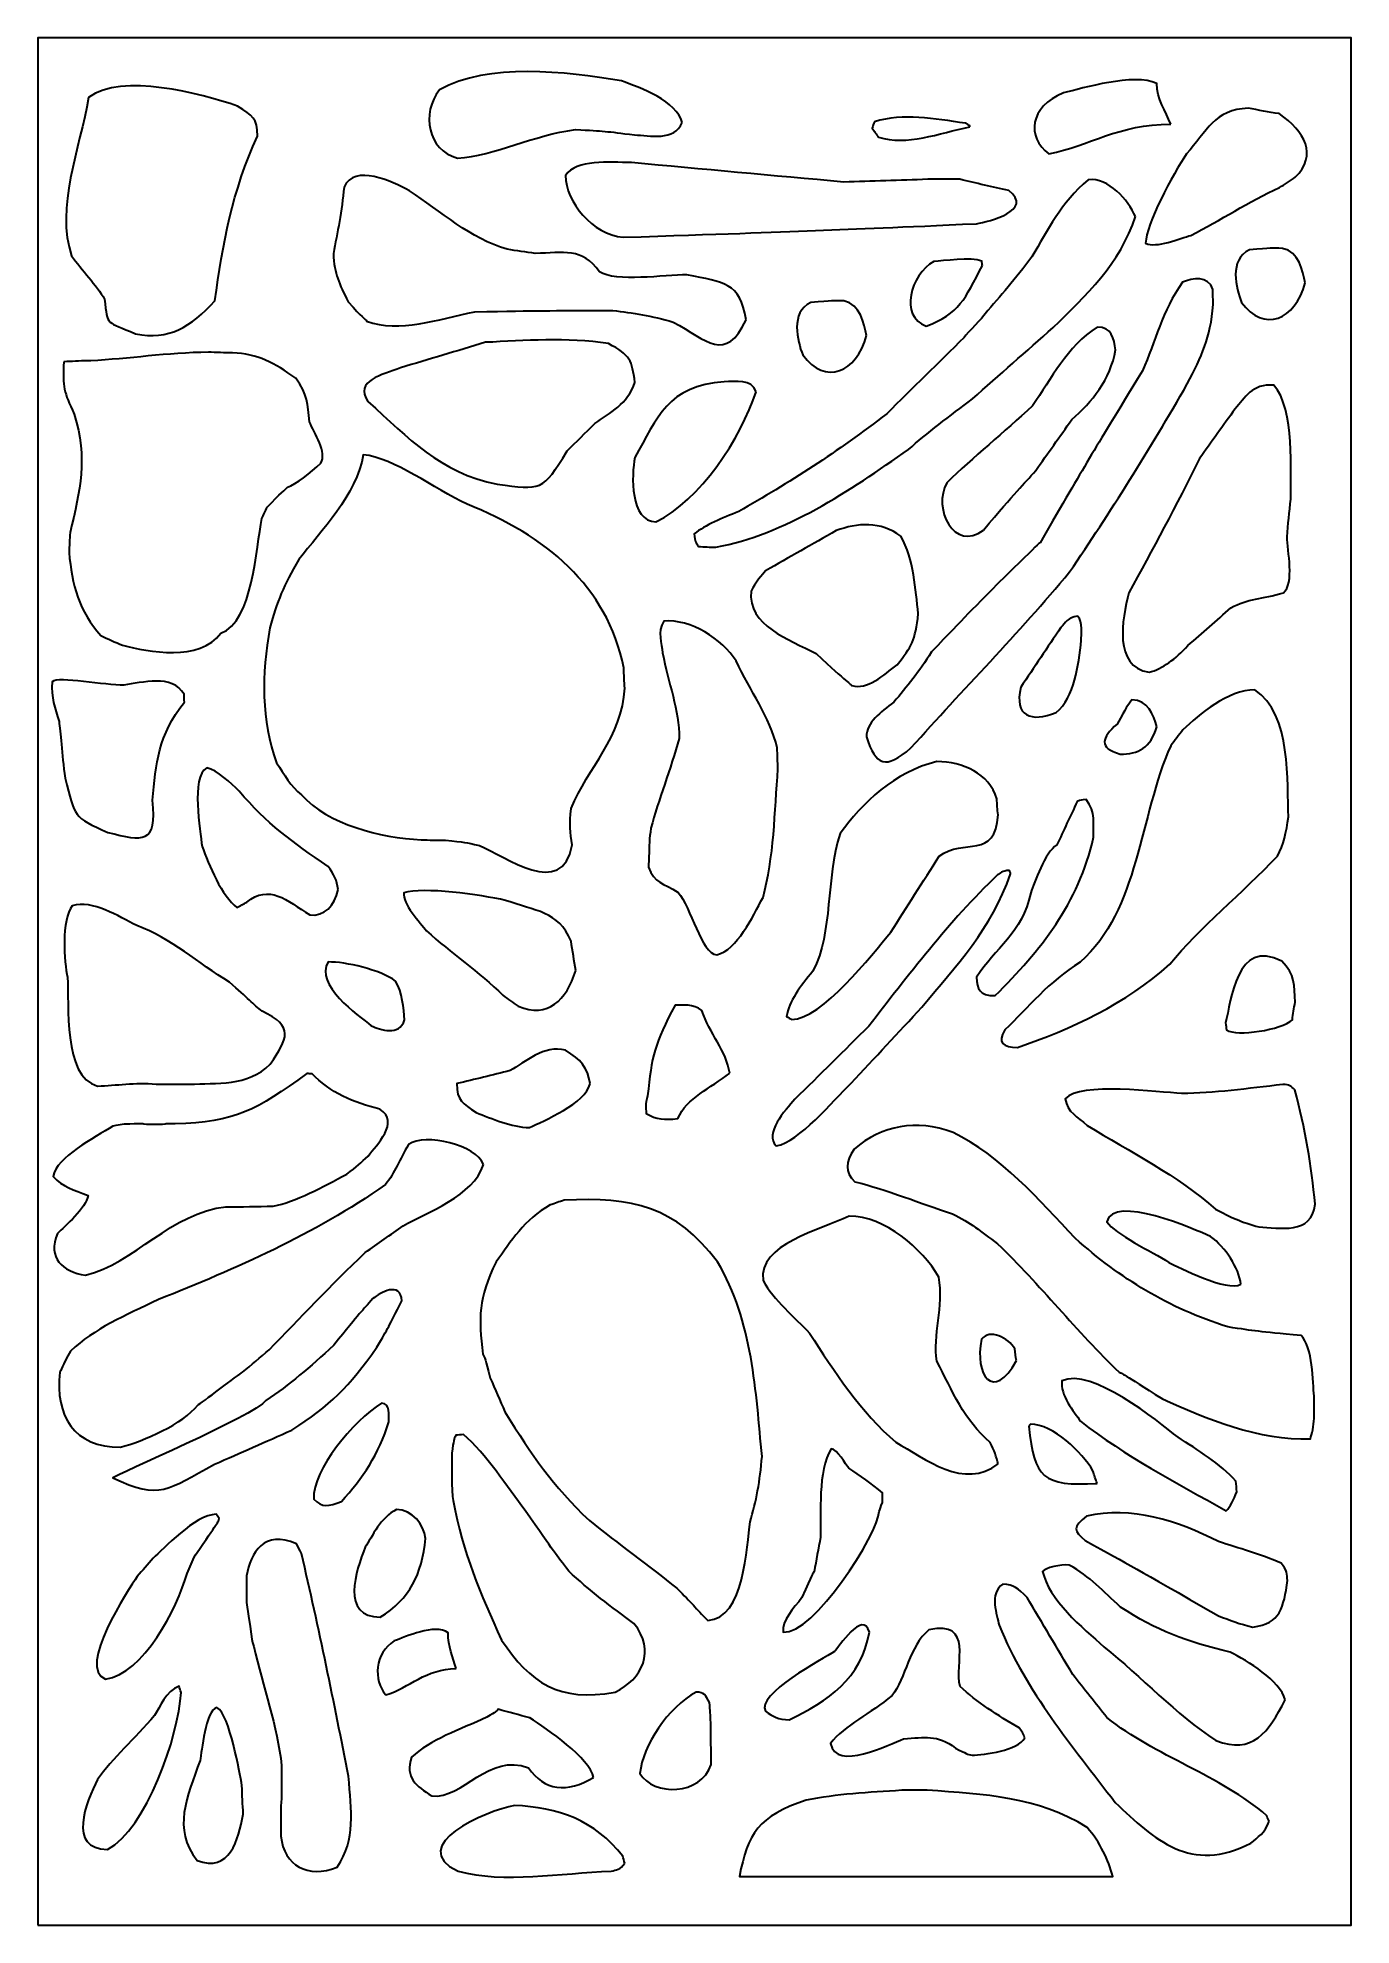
# Model space of a CAD drawing. Header units: centimetres. Extents: x -7.21 to -1.5, y 0.14 to 8.35.
import ezdxf

# ---------------------------------------------------------------- set-up
doc = ezdxf.new("R2010")
doc.units = ezdxf.units.CM
doc.header["$MEASUREMENT"] = 0
doc.layers.add('layer 1', color=7, linetype='Continuous')

msp = doc.modelspace()

# ---------------------------------------------------------------- linework, layer by layer
at = {"layer": 'layer 1', "color": 250, "lineweight": 30}
for points, knots in [([(-7.21343, 0.13815), (-7.21343, 2.87469), (-7.21343, 5.61123), (-7.21343, 8.34777), (-7.21343, 8.34777), (-5.30976, 8.34777), (-3.40464, 8.34777), (-1.49953, 8.34777), (-1.49953, 8.34777), (-1.49953, 5.61123), (-1.49953, 2.87469), (-1.49953, 0.13815), (-1.49953, 0.13815), (-3.40464, 0.13815), (-5.30976, 0.13815), (-7.21343, 0.13815)], [0, 0, 0, 0, 0.2, 0.2, 0.2, 0.2, 0.4, 0.4, 0.4, 0.4, 0.6, 0.6, 0.6, 0.6, 1, 1, 1, 1]), ([(-4.41, 7.97894), (-4.44182, 7.89606), (-4.55466, 7.92368), (-4.61686, 7.92507), (-4.61686, 7.92507), (-4.7456, 7.94164), (-4.7456, 7.94164), (-4.87435, 7.94855), (-4.87435, 7.94855), (-5.05516, 7.92507), (-5.22586, 7.83528), (-5.38787, 7.82422), (-5.38787, 7.82422), (-5.51806, 7.85876), (-5.54555, 8.019), (-5.46598, 8.12122), (-5.46598, 8.12122), (-5.25479, 8.24002), (-4.91919, 8.20134), (-4.67472, 8.1599), (-4.67472, 8.1599), (-4.59082, 8.13089), (-4.43314, 8.07149), (-4.41, 7.97894)], [0, 0, 0, 0, 0.1428571, 0.1428571, 0.1428571, 0.1428571, 0.2857143, 0.2857143, 0.2857143, 0.2857143, 0.4285714, 0.4285714, 0.4285714, 0.4285714, 0.5714286, 0.5714286, 0.5714286, 0.5714286, 0.7142857, 0.7142857, 0.7142857, 0.7142857, 1, 1, 1, 1]), ([(-6.25725, 7.91954), (-6.36719, 7.6847), (-6.40914, 7.4471), (-6.44241, 7.20398), (-6.44241, 7.20398), (-6.54946, 7.08794), (-6.64204, 7.0313), (-6.78814, 7.06031), (-6.78814, 7.06031), (-6.91543, 7.11557), (-6.90965, 7.0907), (-6.92267, 7.21088), (-6.92267, 7.21088), (-6.95738, 7.27167), (-7.02248, 7.33797), (-7.06588, 7.39875), (-7.06588, 7.39875), (-7.13821, 7.60596), (-7.02971, 7.86843), (-6.9921, 8.08807), (-6.9921, 8.08807), (-6.84745, 8.19582), (-6.50751, 8.10603), (-6.34404, 8.05077), (-6.34404, 8.05077), (-6.27606, 8.00519), (-6.26014, 8.00104), (-6.25725, 7.91954)], [0, 0, 0, 0, 0.125, 0.125, 0.125, 0.125, 0.25, 0.25, 0.25, 0.25, 0.375, 0.375, 0.375, 0.375, 0.5, 0.5, 0.5, 0.5, 0.625, 0.625, 0.625, 0.625, 0.75, 0.75, 0.75, 0.75, 1, 1, 1, 1]), ([(-2.28482, 7.97213), (-2.51085, 7.97213), (-2.63893, 7.87842), (-2.81474, 7.8425), (-2.81474, 7.8425), (-2.91269, 7.91591), (-2.90013, 8.0471), (-2.75195, 8.10801), (-2.75195, 8.10801), (-2.66656, 8.12831), (-2.44555, 8.19547), (-2.34509, 8.14862), (-2.34509, 8.14862), (-2.34509, 8.08146), (-2.30742, 8.02836), (-2.28482, 7.97213)], [0, 0, 0, 0, 0.2, 0.2, 0.2, 0.2, 0.4, 0.4, 0.4, 0.4, 0.6, 0.6, 0.6, 0.6, 1, 1, 1, 1]), ([(-3.15807, 7.96067), (-3.29549, 7.93166), (-3.43292, 7.8764), (-3.55587, 7.91508), (-3.55587, 7.91508), (-3.566, 7.92751), (-3.57468, 7.94133), (-3.58336, 7.95514), (-3.58336, 7.95514), (-3.58047, 7.96343), (-3.57757, 7.9731), (-3.57323, 7.98277), (-3.57323, 7.98277), (-3.44738, 8.02007), (-3.31574, 7.99658), (-3.17832, 7.97586), (-3.17832, 7.97586), (-3.15952, 7.96619), (-3.15952, 7.96619), (-3.15807, 7.96067)], [0, 0, 0, 0, 0.1666667, 0.1666667, 0.1666667, 0.1666667, 0.3333333, 0.3333333, 0.3333333, 0.3333333, 0.5, 0.5, 0.5, 0.5, 0.6666667, 0.6666667, 0.6666667, 0.6666667, 1, 1, 1, 1]), ([(-1.81376, 8.01762), (-1.69996, 7.93894), (-1.64592, 7.83912), (-1.74282, 7.74111), (-1.74282, 7.74111), (-1.76544, 7.72522), (-1.78759, 7.71063), (-1.81111, 7.69649), (-1.81111, 7.69649), (-1.9464, 7.63607), (-2.06689, 7.5532), (-2.19766, 7.48836), (-2.19766, 7.48836), (-2.24037, 7.4762), (-2.3503, 7.43077), (-2.39391, 7.45401), (-2.39391, 7.45401), (-2.39235, 7.53831), (-2.27656, 7.75142), (-2.21589, 7.84244), (-2.21589, 7.84244), (-2.12767, 7.94187), (-2.09534, 8.03497), (-1.94749, 8.0415), (-1.94749, 8.0415), (-1.90323, 8.03267), (-1.85849, 8.02515), (-1.81376, 8.01762)], [0, 0, 0, 0, 0.125, 0.125, 0.125, 0.125, 0.25, 0.25, 0.25, 0.25, 0.375, 0.375, 0.375, 0.375, 0.5, 0.5, 0.5, 0.5, 0.625, 0.625, 0.625, 0.625, 0.75, 0.75, 0.75, 0.75, 1, 1, 1, 1]), ([(-4.13226, 7.12109), (-4.2205, 6.93184), (-4.30296, 7.0313), (-4.44906, 7.11142), (-4.44906, 7.11142), (-4.54164, 7.13767), (-4.62554, 7.15149), (-4.71233, 7.16116), (-4.71233, 7.16116), (-5.01466, 7.16116), (-5.01466, 7.16116), (-5.31265, 7.15563), (-5.31265, 7.15563), (-5.47322, 7.12386), (-5.63957, 7.0617), (-5.78278, 7.11557), (-5.78278, 7.11557), (-5.78857, 7.12524), (-5.80159, 7.12938), (-5.86234, 7.19845), (-5.86234, 7.19845), (-5.90285, 7.27995), (-5.9231, 7.31725), (-5.92744, 7.40981), (-5.92744, 7.40981), (-5.91008, 7.49821), (-5.88983, 7.59491), (-5.88115, 7.69852), (-5.88115, 7.69852), (-5.83486, 7.80074), (-5.67429, 7.72338), (-5.59618, 7.68194), (-5.59618, 7.68194), (-5.4602, 7.59353), (-5.33146, 7.47335), (-5.17089, 7.42776), (-5.17089, 7.42776), (-5.13038, 7.42086), (-5.08988, 7.41533), (-5.04938, 7.40981), (-5.04938, 7.40981), (-4.92497, 7.41119), (-4.84541, 7.43743), (-4.77019, 7.32969), (-4.77019, 7.32969), (-4.69931, 7.2841), (-4.48667, 7.31587), (-4.38975, 7.31725), (-4.38975, 7.31725), (-4.22484, 7.28272), (-4.15974, 7.28548), (-4.13226, 7.12109)], [0, 0, 0, 0, 0.0714286, 0.0714286, 0.0714286, 0.0714286, 0.1428571, 0.1428571, 0.1428571, 0.1428571, 0.2142857, 0.2142857, 0.2142857, 0.2142857, 0.2857143, 0.2857143, 0.2857143, 0.2857143, 0.3571429, 0.3571429, 0.3571429, 0.3571429, 0.4285714, 0.4285714, 0.4285714, 0.4285714, 0.5, 0.5, 0.5, 0.5, 0.5714286, 0.5714286, 0.5714286, 0.5714286, 0.6428571, 0.6428571, 0.6428571, 0.6428571, 0.7142857, 0.7142857, 0.7142857, 0.7142857, 0.7857143, 0.7857143, 0.7857143, 0.7857143, 0.8571429, 0.8571429, 0.8571429, 0.8571429, 1, 1, 1, 1]), ([(-3.34137, 7.73221), (-3.29546, 7.73221), (-3.24955, 7.73221), (-3.20173, 7.73221), (-3.20173, 7.73221), (-3.13095, 7.71527), (-3.06017, 7.69833), (-2.98939, 7.68308), (-2.98939, 7.68308), (-2.87653, 7.59668), (-3.07739, 7.54755), (-3.12903, 7.53908), (-3.12903, 7.53908), (-3.80812, 7.50859), (-3.80812, 7.50859), (-4.66702, 7.47979), (-4.66702, 7.47979), (-4.79901, 7.49165), (-4.91762, 7.63395), (-4.91762, 7.74915), (-4.91762, 7.74915), (-4.86979, 7.8203), (-4.73015, 7.80506), (-4.63068, 7.80506), (-4.63068, 7.80506), (-4.3227, 7.77626), (-4.01472, 7.74746), (-3.70674, 7.72035), (-3.70674, 7.72035), (-3.58622, 7.72374), (-3.46379, 7.72713), (-3.34137, 7.73221)], [0, 0, 0, 0, 0.1111111, 0.1111111, 0.1111111, 0.1111111, 0.2222222, 0.2222222, 0.2222222, 0.2222222, 0.3333333, 0.3333333, 0.3333333, 0.3333333, 0.4444444, 0.4444444, 0.4444444, 0.4444444, 0.5555556, 0.5555556, 0.5555556, 0.5555556, 0.6666667, 0.6666667, 0.6666667, 0.6666667, 0.7777778, 0.7777778, 0.7777778, 0.7777778, 1, 1, 1, 1]), ([(-2.43834, 7.57005), (-2.50489, 7.36422), (-2.65533, 7.22608), (-2.79564, 7.08794), (-2.79564, 7.08794), (-2.91282, 6.98434), (-3.02999, 6.88073), (-3.14716, 6.77713), (-3.14716, 6.77713), (-3.24408, 6.70391), (-3.34823, 6.62656), (-3.4249, 6.55749), (-3.4249, 6.55749), (-3.68094, 6.37652), (-3.96301, 6.18727), (-4.2639, 6.13202), (-4.2639, 6.13202), (-4.28994, 6.13202), (-4.31453, 6.1334), (-4.33912, 6.13478), (-4.33912, 6.13478), (-4.35069, 6.15412), (-4.35503, 6.15412), (-4.35793, 6.19003), (-4.35793, 6.19003), (-4.30874, 6.22871), (-4.23641, 6.2591), (-4.16409, 6.28673), (-4.16409, 6.28673), (-3.94999, 6.40968), (-3.73012, 6.5492), (-3.52037, 6.7122), (-3.52037, 6.7122), (-3.40898, 6.82271), (-3.29615, 6.93322), (-3.18332, 7.04374), (-3.18332, 7.04374), (-3.16886, 7.06584), (-3.10087, 7.13077), (-3.09219, 7.14734), (-3.09219, 7.14734), (-3.02709, 7.22194), (-2.9591, 7.30068), (-2.88967, 7.39461), (-2.88967, 7.39461), (-2.81879, 7.51203), (-2.76237, 7.62945), (-2.64375, 7.73029), (-2.64375, 7.73029), (-2.55552, 7.73996), (-2.46872, 7.64188), (-2.43834, 7.57005)], [0, 0, 0, 0, 0.0714286, 0.0714286, 0.0714286, 0.0714286, 0.1428571, 0.1428571, 0.1428571, 0.1428571, 0.2142857, 0.2142857, 0.2142857, 0.2142857, 0.2857143, 0.2857143, 0.2857143, 0.2857143, 0.3571429, 0.3571429, 0.3571429, 0.3571429, 0.4285714, 0.4285714, 0.4285714, 0.4285714, 0.5, 0.5, 0.5, 0.5, 0.5714286, 0.5714286, 0.5714286, 0.5714286, 0.6428571, 0.6428571, 0.6428571, 0.6428571, 0.7142857, 0.7142857, 0.7142857, 0.7142857, 0.7857143, 0.7857143, 0.7857143, 0.7857143, 0.8571429, 0.8571429, 0.8571429, 0.8571429, 1, 1, 1, 1]), ([(-3.10376, 7.35731), (-3.18043, 7.21088), (-3.20357, 7.14872), (-3.34823, 7.09347), (-3.34823, 7.09347), (-3.46684, 7.13629), (-3.41766, 7.31587), (-3.31496, 7.37527), (-3.31496, 7.37527), (-3.27735, 7.37665), (-3.15294, 7.39461), (-3.10665, 7.37665), (-3.10665, 7.37665), (-3.10665, 7.36975), (-3.10521, 7.36284), (-3.10376, 7.35731)], [0, 0, 0, 0, 0.2, 0.2, 0.2, 0.2, 0.4, 0.4, 0.4, 0.4, 0.6, 0.6, 0.6, 0.6, 1, 1, 1, 1]), ([(-1.69969, 7.28121), (-1.74453, 7.11959), (-1.87762, 7.06433), (-1.97743, 7.19695), (-1.97743, 7.19695), (-2.00057, 7.25911), (-2.0324, 7.38205), (-1.94271, 7.42488), (-1.94271, 7.42488), (-1.84579, 7.43316), (-1.84579, 7.43316), (-1.79805, 7.43178), (-1.79805, 7.43178), (-1.72573, 7.41659), (-1.71271, 7.33509), (-1.69969, 7.28121)], [0, 0, 0, 0, 0.2, 0.2, 0.2, 0.2, 0.4, 0.4, 0.4, 0.4, 0.6, 0.6, 0.6, 0.6, 1, 1, 1, 1]), ([(-2.09985, 7.1874), (-2.11287, 7.03821), (-2.14903, 6.965), (-2.21268, 6.84205), (-2.21268, 6.84205), (-2.37614, 6.55749), (-2.54973, 6.28121), (-2.72476, 6.02427), (-2.72476, 6.02427), (-2.94753, 5.75628), (-3.19055, 5.51039), (-3.41477, 5.25898), (-3.41477, 5.25898), (-3.52471, 5.16228), (-3.56811, 5.18162), (-3.60861, 5.30732), (-3.60861, 5.30732), (-3.60861, 5.36949), (-3.54641, 5.41369), (-3.48999, 5.4579), (-3.48999, 5.4579), (-3.43068, 5.52558), (-3.3815, 5.58913), (-3.32508, 5.67616), (-3.32508, 5.67616), (-3.17175, 5.83778), (-3.17175, 5.83778), (-2.96923, 6.04084), (-2.96923, 6.04084), (-2.8969, 6.10715), (-2.86363, 6.14583), (-2.8535, 6.15136), (-2.8535, 6.15136), (-2.64231, 6.51466), (-2.64231, 6.51466), (-2.40797, 6.89869), (-2.40797, 6.89869), (-2.3501, 7.02854), (-2.32407, 7.15839), (-2.23293, 7.2841), (-2.23293, 7.2841), (-2.18954, 7.30206), (-2.12155, 7.31587), (-2.1013, 7.25233), (-2.1013, 7.25233), (-2.1013, 7.23023), (-2.1013, 7.20812), (-2.09985, 7.1874)], [0, 0, 0, 0, 0.0769231, 0.0769231, 0.0769231, 0.0769231, 0.1538462, 0.1538462, 0.1538462, 0.1538462, 0.2307692, 0.2307692, 0.2307692, 0.2307692, 0.3076923, 0.3076923, 0.3076923, 0.3076923, 0.3846154, 0.3846154, 0.3846154, 0.3846154, 0.4615385, 0.4615385, 0.4615385, 0.4615385, 0.5384615, 0.5384615, 0.5384615, 0.5384615, 0.6153846, 0.6153846, 0.6153846, 0.6153846, 0.6923077, 0.6923077, 0.6923077, 0.6923077, 0.7692308, 0.7692308, 0.7692308, 0.7692308, 0.8461538, 0.8461538, 0.8461538, 0.8461538, 1, 1, 1, 1]), ([(-3.60808, 7.05234), (-3.65292, 6.89071), (-3.78601, 6.83546), (-3.88582, 6.96807), (-3.88582, 6.96807), (-3.90896, 7.03024), (-3.94079, 7.15318), (-3.8511, 7.196), (-3.8511, 7.196), (-3.75418, 7.20429), (-3.75418, 7.20429), (-3.70645, 7.20291), (-3.70645, 7.20291), (-3.63412, 7.18772), (-3.6211, 7.10621), (-3.60808, 7.05234)], [0, 0, 0, 0, 0.2, 0.2, 0.2, 0.2, 0.4, 0.4, 0.4, 0.4, 0.6, 0.6, 0.6, 0.6, 1, 1, 1, 1]), ([(-2.52514, 6.98986), (-2.54684, 6.86001), (-2.62784, 6.76331), (-2.71464, 6.68734), (-2.71464, 6.68734), (-2.76816, 6.61274), (-2.82023, 6.53815), (-2.87231, 6.46493), (-2.87231, 6.46493), (-2.92583, 6.40415), (-2.9591, 6.37376), (-3.09942, 6.20661), (-3.09942, 6.20661), (-3.22672, 6.10991), (-3.32219, 6.29917), (-3.25854, 6.41244), (-3.25854, 6.41244), (-3.14571, 6.52157), (-3.00973, 6.63208), (-2.88678, 6.74674), (-2.88678, 6.74674), (-2.80432, 6.86277), (-2.73633, 7.00506), (-2.6047, 7.08932), (-2.6047, 7.08932), (-2.5396, 7.08932), (-2.53237, 7.03959), (-2.52514, 6.98986)], [0, 0, 0, 0, 0.125, 0.125, 0.125, 0.125, 0.25, 0.25, 0.25, 0.25, 0.375, 0.375, 0.375, 0.375, 0.5, 0.5, 0.5, 0.5, 0.625, 0.625, 0.625, 0.625, 0.75, 0.75, 0.75, 0.75, 1, 1, 1, 1]), ([(-7.10059, 6.93875), (-7.06588, 6.94013), (-7.03116, 6.94151), (-6.99644, 6.94289), (-6.99644, 6.94289), (-6.9921, 6.94289), (-6.98776, 6.94289), (-6.98198, 6.94289), (-6.98198, 6.94289), (-6.81996, 6.95118), (-6.64927, 6.97743), (-6.47134, 6.98019), (-6.47134, 6.98019), (-6.43662, 6.97881), (-6.40191, 6.97743), (-6.36574, 6.97743), (-6.36574, 6.97743), (-6.25725, 6.97329), (-6.18348, 6.93322), (-6.0909, 6.86692), (-6.0909, 6.86692), (-6.03882, 6.7937), (-6.04027, 6.75641), (-6.03159, 6.67767), (-6.03159, 6.67767), (-6.00989, 6.62794), (-5.95348, 6.54367), (-5.98241, 6.49809), (-5.98241, 6.49809), (-6.02436, 6.45664), (-6.0909, 6.40415), (-6.12706, 6.3931), (-6.12706, 6.3931), (-6.13429, 6.38343), (-6.15889, 6.36685), (-6.2153, 6.30607), (-6.2153, 6.30607), (-6.22398, 6.2895), (-6.23121, 6.27292), (-6.23845, 6.25634), (-6.23845, 6.25634), (-6.26448, 6.13064), (-6.2775, 5.80739), (-6.41637, 5.75766), (-6.41637, 5.75766), (-6.50895, 5.63333), (-6.73172, 5.67616), (-6.84455, 5.70517), (-6.84455, 5.70517), (-6.87638, 5.71898), (-6.9082, 5.73279), (-6.93858, 5.74799), (-6.93858, 5.74799), (-7.03405, 5.85159), (-7.06443, 5.97039), (-7.07745, 6.10853), (-7.07745, 6.10853), (-7.076, 6.13754), (-7.07456, 6.16655), (-7.07311, 6.19556), (-7.07311, 6.19556), (-7.02827, 6.38205), (-6.99499, 6.51604), (-7.0543, 6.71082), (-7.0543, 6.71082), (-7.10059, 6.80614), (-7.10493, 6.82824), (-7.10059, 6.93875)], [0, 0, 0, 0, 0.0555556, 0.0555556, 0.0555556, 0.0555556, 0.1111111, 0.1111111, 0.1111111, 0.1111111, 0.1666667, 0.1666667, 0.1666667, 0.1666667, 0.2222222, 0.2222222, 0.2222222, 0.2222222, 0.2777778, 0.2777778, 0.2777778, 0.2777778, 0.3333333, 0.3333333, 0.3333333, 0.3333333, 0.3888889, 0.3888889, 0.3888889, 0.3888889, 0.4444444, 0.4444444, 0.4444444, 0.4444444, 0.5, 0.5, 0.5, 0.5, 0.5555556, 0.5555556, 0.5555556, 0.5555556, 0.6111111, 0.6111111, 0.6111111, 0.6111111, 0.6666667, 0.6666667, 0.6666667, 0.6666667, 0.7222222, 0.7222222, 0.7222222, 0.7222222, 0.7777778, 0.7777778, 0.7777778, 0.7777778, 0.8333333, 0.8333333, 0.8333333, 0.8333333, 0.8888889, 0.8888889, 0.8888889, 0.8888889, 1, 1, 1, 1]), ([(-4.61541, 6.84896), (-4.64868, 6.75364), (-4.72246, 6.71773), (-4.79044, 6.66938), (-4.79044, 6.66938), (-4.83095, 6.62932), (-4.87145, 6.58926), (-4.91051, 6.55058), (-4.91051, 6.55058), (-5.01755, 6.37376), (-5.02334, 6.38067), (-5.21428, 6.40553), (-5.21428, 6.40553), (-5.46743, 6.45803), (-5.59762, 6.60445), (-5.777, 6.76608), (-5.777, 6.76608), (-5.8392, 6.85587), (-5.71479, 6.88211), (-5.63523, 6.9125), (-5.63523, 6.9125), (-5.51228, 6.94842), (-5.38932, 6.98572), (-5.26636, 7.02302), (-5.26636, 7.02302), (-5.09422, 7.02992), (-4.9134, 7.0465), (-4.73114, 7.01749), (-4.73114, 7.01749), (-4.63566, 6.96776), (-4.62843, 6.94289), (-4.61541, 6.84896)], [0, 0, 0, 0, 0.1111111, 0.1111111, 0.1111111, 0.1111111, 0.2222222, 0.2222222, 0.2222222, 0.2222222, 0.3333333, 0.3333333, 0.3333333, 0.3333333, 0.4444444, 0.4444444, 0.4444444, 0.4444444, 0.5555556, 0.5555556, 0.5555556, 0.5555556, 0.6666667, 0.6666667, 0.6666667, 0.6666667, 0.7777778, 0.7777778, 0.7777778, 0.7777778, 1, 1, 1, 1]), ([(-4.08886, 6.80752), (-4.15396, 6.60583), (-4.33333, 6.3337), (-4.52428, 6.24253), (-4.52428, 6.24253), (-4.63711, 6.24253), (-4.63132, 6.44697), (-4.61541, 6.52157), (-4.61541, 6.52157), (-4.51994, 6.69563), (-4.4722, 6.83376), (-4.22773, 6.85172), (-4.22773, 6.85172), (-4.1771, 6.85172), (-4.10622, 6.86554), (-4.08886, 6.80752)], [0, 0, 0, 0, 0.2, 0.2, 0.2, 0.2, 0.4, 0.4, 0.4, 0.4, 0.6, 0.6, 0.6, 0.6, 1, 1, 1, 1]), ([(-1.7628, 6.34061), (-1.76859, 6.28535), (-1.77438, 6.23148), (-1.77872, 6.1776), (-1.77872, 6.1776), (-1.77727, 6.11682), (-1.74544, 5.97454), (-1.79463, 5.9331), (-1.79463, 5.9331), (-1.88576, 5.90685), (-1.95086, 5.90823), (-2.02318, 5.86817), (-2.02318, 5.86817), (-2.08539, 5.81291), (-2.14759, 5.75766), (-2.20979, 5.70378), (-2.20979, 5.70378), (-2.26476, 5.64577), (-2.31973, 5.60294), (-2.37904, 5.58775), (-2.37904, 5.58775), (-2.53526, 5.61399), (-2.49621, 5.81706), (-2.46728, 5.9331), (-2.46728, 5.9331), (-2.36457, 6.11958), (-2.26042, 6.31436), (-2.15916, 6.51743), (-2.15916, 6.51743), (-2.10853, 6.58926), (-2.05645, 6.66109), (-2.00438, 6.7343), (-2.00438, 6.7343), (-1.96243, 6.77989), (-1.9306, 6.84482), (-1.83658, 6.83653), (-1.83658, 6.83653), (-1.74255, 6.73292), (-1.7657, 6.4525), (-1.7628, 6.34061)], [0, 0, 0, 0, 0.0909091, 0.0909091, 0.0909091, 0.0909091, 0.1818182, 0.1818182, 0.1818182, 0.1818182, 0.2727273, 0.2727273, 0.2727273, 0.2727273, 0.3636364, 0.3636364, 0.3636364, 0.3636364, 0.4545455, 0.4545455, 0.4545455, 0.4545455, 0.5454545, 0.5454545, 0.5454545, 0.5454545, 0.6363636, 0.6363636, 0.6363636, 0.6363636, 0.7272727, 0.7272727, 0.7272727, 0.7272727, 0.8181818, 0.8181818, 0.8181818, 0.8181818, 1, 1, 1, 1]), ([(-5.43995, 4.85699), (-5.47611, 4.85699), (-5.51083, 4.85837), (-5.54555, 4.85975), (-5.54555, 4.85975), (-5.72347, 4.86804), (-5.95058, 4.92606), (-6.06631, 5.05453), (-6.06631, 5.05453), (-6.11404, 5.09183), (-6.14008, 5.14294), (-6.1748, 5.19405), (-6.1748, 5.19405), (-6.24134, 5.37777), (-6.23989, 5.57946), (-6.20373, 5.78114), (-6.20373, 5.78114), (-6.17335, 5.89304), (-6.14298, 5.96763), (-6.07788, 6.07814), (-6.07788, 6.07814), (-5.98241, 6.20247), (-5.82473, 6.35995), (-5.79725, 6.534), (-5.79725, 6.534), (-5.66561, 6.52157), (-5.48768, 6.38619), (-5.34592, 6.3185), (-5.34592, 6.3185), (-5.00743, 6.18589), (-4.73547, 5.96487), (-4.66459, 5.60709), (-4.66459, 5.60709), (-4.66315, 5.5767), (-4.6617, 5.54769), (-4.66025, 5.51868), (-4.66025, 5.51868), (-4.67038, 5.30318), (-4.82082, 5.17471), (-4.89315, 4.99513), (-4.89315, 4.99513), (-4.90183, 4.92882), (-4.89749, 4.89014), (-4.88881, 4.83765), (-4.88881, 4.83765), (-4.93076, 4.59591), (-5.17957, 4.7893), (-5.2924, 4.83489), (-5.2924, 4.83489), (-5.3546, 4.8487), (-5.3546, 4.8487), (-5.43995, 4.85699)], [0, 0, 0, 0, 0.0714286, 0.0714286, 0.0714286, 0.0714286, 0.1428571, 0.1428571, 0.1428571, 0.1428571, 0.2142857, 0.2142857, 0.2142857, 0.2142857, 0.2857143, 0.2857143, 0.2857143, 0.2857143, 0.3571429, 0.3571429, 0.3571429, 0.3571429, 0.4285714, 0.4285714, 0.4285714, 0.4285714, 0.5, 0.5, 0.5, 0.5, 0.5714286, 0.5714286, 0.5714286, 0.5714286, 0.6428571, 0.6428571, 0.6428571, 0.6428571, 0.7142857, 0.7142857, 0.7142857, 0.7142857, 0.7857143, 0.7857143, 0.7857143, 0.7857143, 0.8571429, 0.8571429, 0.8571429, 0.8571429, 1, 1, 1, 1]), ([(-3.38295, 5.8433), (-3.39741, 5.72312), (-3.41043, 5.70102), (-3.47552, 5.6209), (-3.47552, 5.6209), (-3.53339, 5.57531), (-3.60571, 5.51039), (-3.67226, 5.52973), (-3.67226, 5.52973), (-3.6766, 5.53664), (-3.68962, 5.54078), (-3.82704, 5.66925), (-3.82704, 5.66925), (-3.9471, 5.73279), (-4.12503, 5.78943), (-4.11056, 5.94138), (-4.11056, 5.94138), (-4.08597, 5.98421), (-4.08597, 5.98421), (-4.04692, 6.02979), (-4.04692, 6.02979), (-3.94566, 6.08781), (-3.84295, 6.14583), (-3.74025, 6.20385), (-3.74025, 6.20385), (-3.64911, 6.23838), (-3.54641, 6.24529), (-3.45961, 6.18036), (-3.45961, 6.18036), (-3.4003, 6.07814), (-3.39597, 5.94691), (-3.38295, 5.8433)], [0, 0, 0, 0, 0.1111111, 0.1111111, 0.1111111, 0.1111111, 0.2222222, 0.2222222, 0.2222222, 0.2222222, 0.3333333, 0.3333333, 0.3333333, 0.3333333, 0.4444444, 0.4444444, 0.4444444, 0.4444444, 0.5555556, 0.5555556, 0.5555556, 0.5555556, 0.6666667, 0.6666667, 0.6666667, 0.6666667, 0.7777778, 0.7777778, 0.7777778, 0.7777778, 1, 1, 1, 1]), ([(-2.67413, 5.72727), (-2.68571, 5.61538), (-2.70306, 5.48138), (-2.78262, 5.41231), (-2.78262, 5.41231), (-2.89401, 5.36949), (-2.96634, 5.39573), (-2.9374, 5.52282), (-2.9374, 5.52282), (-2.87954, 5.60847), (-2.82168, 5.6955), (-2.76237, 5.78252), (-2.76237, 5.78252), (-2.74357, 5.80325), (-2.73199, 5.82535), (-2.69005, 5.83226), (-2.69005, 5.83226), (-2.66545, 5.80877), (-2.67413, 5.74799), (-2.67413, 5.72727)], [0, 0, 0, 0, 0.1666667, 0.1666667, 0.1666667, 0.1666667, 0.3333333, 0.3333333, 0.3333333, 0.3333333, 0.5, 0.5, 0.5, 0.5, 0.6666667, 0.6666667, 0.6666667, 0.6666667, 1, 1, 1, 1]), ([(-3.99339, 5.1678), (-4.00786, 4.98408), (-4.01075, 4.77687), (-4.05849, 4.60834), (-4.05849, 4.60834), (-4.10478, 4.52269), (-4.16987, 4.38179), (-4.25956, 4.35831), (-4.25956, 4.35831), (-4.32755, 4.36521), (-4.37239, 4.5669), (-4.42736, 4.63044), (-4.42736, 4.63044), (-4.49535, 4.67465), (-4.53151, 4.66774), (-4.5561, 4.74095), (-4.5561, 4.74095), (-4.55321, 4.85837), (-4.55321, 4.85837), (-4.54598, 4.90948), (-4.54598, 4.90948), (-4.51415, 5.03243), (-4.45918, 5.1678), (-4.42302, 5.30042), (-4.42302, 5.30042), (-4.42302, 5.42198), (-4.47076, 5.54354), (-4.49535, 5.67201), (-4.49535, 5.67201), (-4.49824, 5.71345), (-4.51994, 5.76319), (-4.48956, 5.81015), (-4.48956, 5.81015), (-4.37384, 5.8212), (-4.23497, 5.73141), (-4.17566, 5.63748), (-4.17566, 5.63748), (-4.11346, 5.50625), (-4.031, 5.39573), (-3.99629, 5.25898), (-3.99629, 5.25898), (-3.99629, 5.22859), (-3.99484, 5.1982), (-3.99339, 5.1678)], [0, 0, 0, 0, 0.0833333, 0.0833333, 0.0833333, 0.0833333, 0.1666667, 0.1666667, 0.1666667, 0.1666667, 0.25, 0.25, 0.25, 0.25, 0.3333333, 0.3333333, 0.3333333, 0.3333333, 0.4166667, 0.4166667, 0.4166667, 0.4166667, 0.5, 0.5, 0.5, 0.5, 0.5833333, 0.5833333, 0.5833333, 0.5833333, 0.6666667, 0.6666667, 0.6666667, 0.6666667, 0.75, 0.75, 0.75, 0.75, 0.8333333, 0.8333333, 0.8333333, 0.8333333, 1, 1, 1, 1]), ([(-6.57549, 5.4579), (-6.68977, 5.31423), (-6.6999, 5.19129), (-6.71436, 5.03105), (-6.71436, 5.03105), (-6.69267, 4.83903), (-6.75487, 4.85285), (-6.9082, 4.89152), (-6.9082, 4.89152), (-7.06154, 4.95783), (-7.04996, 4.95783), (-7.09481, 5.12774), (-7.09481, 5.12774), (-7.10927, 5.23411), (-7.11361, 5.33081), (-7.12085, 5.37363), (-7.12085, 5.37363), (-7.13676, 5.43165), (-7.15701, 5.47862), (-7.15122, 5.54631), (-7.15122, 5.54631), (-7.12374, 5.57255), (-6.91833, 5.52973), (-6.83877, 5.53249), (-6.83877, 5.53249), (-6.76065, 5.54216), (-6.62757, 5.58222), (-6.57694, 5.49243), (-6.57694, 5.49243), (-6.57694, 5.48), (-6.57694, 5.46895), (-6.57549, 5.4579)], [0, 0, 0, 0, 0.1111111, 0.1111111, 0.1111111, 0.1111111, 0.2222222, 0.2222222, 0.2222222, 0.2222222, 0.3333333, 0.3333333, 0.3333333, 0.3333333, 0.4444444, 0.4444444, 0.4444444, 0.4444444, 0.5555556, 0.5555556, 0.5555556, 0.5555556, 0.6666667, 0.6666667, 0.6666667, 0.6666667, 0.7777778, 0.7777778, 0.7777778, 0.7777778, 1, 1, 1, 1]), ([(-1.77293, 4.95921), (-1.78161, 4.89152), (-1.79463, 4.83765), (-1.82066, 4.78792), (-1.82066, 4.78792), (-1.96966, 4.63044), (-2.16061, 4.47573), (-2.28935, 4.31825), (-2.28935, 4.31825), (-2.4803, 4.14557), (-2.71898, 4.03506), (-2.95187, 3.95632), (-2.95187, 3.95632), (-3.01263, 3.95632), (-3.04156, 3.97566), (-3.00684, 4.0323), (-3.00684, 4.0323), (-2.90558, 4.12762), (-2.8159, 4.24365), (-2.67847, 4.32654), (-2.67847, 4.32654), (-2.42243, 4.55447), (-2.42099, 4.96336), (-2.28501, 5.26865), (-2.28501, 5.26865), (-2.26765, 5.29075), (-2.25029, 5.31423), (-2.23149, 5.33772), (-2.23149, 5.33772), (-2.1635, 5.40264), (-2.03475, 5.51177), (-1.91903, 5.51177), (-1.91903, 5.51177), (-1.75702, 5.40817), (-1.78016, 5.10288), (-1.77293, 4.95921)], [0, 0, 0, 0, 0.1, 0.1, 0.1, 0.1, 0.2, 0.2, 0.2, 0.2, 0.3, 0.3, 0.3, 0.3, 0.4, 0.4, 0.4, 0.4, 0.5, 0.5, 0.5, 0.5, 0.6, 0.6, 0.6, 0.6, 0.7, 0.7, 0.7, 0.7, 0.8, 0.8, 0.8, 0.8, 1, 1, 1, 1]), ([(-2.34577, 5.35015), (-2.3718, 5.25898), (-2.42677, 5.23135), (-2.50489, 5.23135), (-2.50489, 5.23135), (-2.59891, 5.26036), (-2.58734, 5.3018), (-2.51791, 5.36258), (-2.51791, 5.36258), (-2.47596, 5.43856), (-2.47596, 5.43856), (-2.45426, 5.46757), (-2.45426, 5.46757), (-2.38338, 5.46757), (-2.36023, 5.4054), (-2.34577, 5.35015)], [0, 0, 0, 0, 0.2, 0.2, 0.2, 0.2, 0.4, 0.4, 0.4, 0.4, 0.6, 0.6, 0.6, 0.6, 1, 1, 1, 1]), ([(-3.03577, 4.9675), (-3.04735, 4.77134), (-3.18477, 4.86942), (-3.29181, 4.78792), (-3.29181, 4.78792), (-3.36269, 4.67741), (-3.43358, 4.5669), (-3.50301, 4.45777), (-3.50301, 4.45777), (-3.58546, 4.35693), (-3.80389, 4.07788), (-3.93408, 4.07788), (-3.93408, 4.07788), (-3.94132, 4.08203), (-3.94855, 4.08617), (-3.95578, 4.09032), (-3.95578, 4.09032), (-3.9471, 4.15801), (-3.89647, 4.22017), (-3.8415, 4.28786), (-3.8415, 4.28786), (-3.75182, 4.46053), (-3.78798, 4.68708), (-3.72289, 4.88738), (-3.72289, 4.88738), (-3.62741, 5.01861), (-3.48565, 5.15537), (-3.30194, 5.19958), (-3.30194, 5.19958), (-3.18911, 5.19958), (-3.07483, 5.14708), (-3.04156, 5.03795), (-3.04156, 5.03795), (-3.04011, 5.01447), (-3.03867, 4.99099), (-3.03577, 4.9675)], [0, 0, 0, 0, 0.1, 0.1, 0.1, 0.1, 0.2, 0.2, 0.2, 0.2, 0.3, 0.3, 0.3, 0.3, 0.4, 0.4, 0.4, 0.4, 0.5, 0.5, 0.5, 0.5, 0.6, 0.6, 0.6, 0.6, 0.7, 0.7, 0.7, 0.7, 0.8, 0.8, 0.8, 0.8, 1, 1, 1, 1]), ([(-5.90719, 4.64287), (-5.92165, 4.57104), (-5.96794, 4.52546), (-6.03014, 4.53236), (-6.03014, 4.53236), (-6.12996, 4.59729), (-6.20807, 4.66774), (-6.30354, 4.58762), (-6.30354, 4.58762), (-6.31801, 4.57933), (-6.33247, 4.57242), (-6.34694, 4.56552), (-6.34694, 4.56552), (-6.41203, 4.61248), (-6.4699, 4.75062), (-6.49883, 4.83074), (-6.49883, 4.83074), (-6.50606, 4.89843), (-6.54801, 5.13189), (-6.47857, 5.17195), (-6.47857, 5.17195), (-6.43229, 5.16366), (-6.37298, 5.10426), (-6.33681, 5.07111), (-6.33681, 5.07111), (-6.21964, 4.9302), (-6.10247, 4.84732), (-5.95058, 4.74372), (-5.95058, 4.74372), (-5.92455, 4.71056), (-5.91153, 4.68155), (-5.90719, 4.64287)], [0, 0, 0, 0, 0.1111111, 0.1111111, 0.1111111, 0.1111111, 0.2222222, 0.2222222, 0.2222222, 0.2222222, 0.3333333, 0.3333333, 0.3333333, 0.3333333, 0.4444444, 0.4444444, 0.4444444, 0.4444444, 0.5555556, 0.5555556, 0.5555556, 0.5555556, 0.6666667, 0.6666667, 0.6666667, 0.6666667, 0.7777778, 0.7777778, 0.7777778, 0.7777778, 1, 1, 1, 1]), ([(-2.62061, 4.8708), (-2.68715, 4.57933), (-2.84917, 4.38041), (-3.04879, 4.18149), (-3.04879, 4.18149), (-3.11967, 4.18149), (-3.12546, 4.20912), (-3.1298, 4.26161), (-3.1298, 4.26161), (-3.04879, 4.38732), (-2.93017, 4.45362), (-2.89401, 4.62906), (-2.89401, 4.62906), (-2.8752, 4.67465), (-2.8347, 4.80312), (-2.77973, 4.83765), (-2.77973, 4.83765), (-2.7508, 4.89981), (-2.72187, 4.96198), (-2.69149, 5.02552), (-2.69149, 5.02552), (-2.67558, 5.03243), (-2.67558, 5.03243), (-2.65244, 5.03519), (-2.65244, 5.03519), (-2.61049, 4.98132), (-2.62206, 4.92606), (-2.62061, 4.8708)], [0, 0, 0, 0, 0.125, 0.125, 0.125, 0.125, 0.25, 0.25, 0.25, 0.25, 0.375, 0.375, 0.375, 0.375, 0.5, 0.5, 0.5, 0.5, 0.625, 0.625, 0.625, 0.625, 0.75, 0.75, 0.75, 0.75, 1, 1, 1, 1]), ([(-2.98225, 4.71056), (-3.06326, 4.47158), (-3.21804, 4.31272), (-3.36703, 4.13176), (-3.36703, 4.13176), (-3.46974, 4.02125), (-3.57244, 3.91074), (-3.67515, 3.80022), (-3.67515, 3.80022), (-3.75471, 3.72425), (-3.90226, 3.54328), (-4.00062, 3.52809), (-4.00062, 3.52809), (-4.05559, 3.58058), (-3.96301, 3.68142), (-3.91962, 3.73116), (-3.91962, 3.73116), (-3.81257, 3.83614), (-3.70553, 3.94251), (-3.59848, 4.04887), (-3.59848, 4.04887), (-3.42924, 4.26575), (-3.25131, 4.50335), (-3.03867, 4.70642), (-3.03867, 4.70642), (-3.02854, 4.71194), (-3.01697, 4.72576), (-2.98803, 4.72576), (-2.98803, 4.72576), (-2.98225, 4.71885), (-2.98225, 4.71885), (-2.98225, 4.71056)], [0, 0, 0, 0, 0.1111111, 0.1111111, 0.1111111, 0.1111111, 0.2222222, 0.2222222, 0.2222222, 0.2222222, 0.3333333, 0.3333333, 0.3333333, 0.3333333, 0.4444444, 0.4444444, 0.4444444, 0.4444444, 0.5555556, 0.5555556, 0.5555556, 0.5555556, 0.6666667, 0.6666667, 0.6666667, 0.6666667, 0.7777778, 0.7777778, 0.7777778, 0.7777778, 1, 1, 1, 1]), ([(-6.5538, 3.79608), (-6.60298, 3.79608), (-6.65071, 3.79608), (-6.69845, 3.79608), (-6.69845, 3.79608), (-6.79103, 3.80575), (-6.87204, 3.79056), (-6.95305, 3.78779), (-6.95305, 3.78779), (-7.10638, 3.82923), (-7.07456, 4.14695), (-7.08468, 4.26161), (-7.08468, 4.26161), (-7.0977, 4.32515), (-7.11217, 4.51302), (-7.06298, 4.57242), (-7.06298, 4.57242), (-6.97474, 4.60005), (-6.86336, 4.52546), (-6.78235, 4.48678), (-6.78235, 4.48678), (-6.63191, 4.43014), (-6.51618, 4.32377), (-6.37876, 4.23951), (-6.37876, 4.23951), (-6.30065, 4.17182), (-6.27461, 4.14281), (-6.237, 4.1138), (-6.237, 4.1138), (-6.09668, 4.04749), (-6.12562, 3.99638), (-6.20228, 3.88311), (-6.20228, 3.88311), (-6.2992, 3.78503), (-6.43662, 3.80299), (-6.5538, 3.79608)], [0, 0, 0, 0, 0.1, 0.1, 0.1, 0.1, 0.2, 0.2, 0.2, 0.2, 0.3, 0.3, 0.3, 0.3, 0.4, 0.4, 0.4, 0.4, 0.5, 0.5, 0.5, 0.5, 0.6, 0.6, 0.6, 0.6, 0.7, 0.7, 0.7, 0.7, 0.8, 0.8, 0.8, 0.8, 1, 1, 1, 1]), ([(-4.8729, 4.29062), (-4.9134, 4.16215), (-4.99441, 4.08065), (-5.12315, 4.1359), (-5.12315, 4.1359), (-5.1463, 4.1511), (-5.168, 4.16629), (-5.18969, 4.18287), (-5.18969, 4.18287), (-5.29384, 4.28509), (-5.41536, 4.3666), (-5.5224, 4.46329), (-5.5224, 4.46329), (-5.54844, 4.49783), (-5.62945, 4.58209), (-5.62077, 4.62906), (-5.62077, 4.62906), (-5.53687, 4.65531), (-5.28806, 4.62077), (-5.17812, 4.59591), (-5.17812, 4.59591), (-5.05082, 4.54894), (-4.94812, 4.55032), (-4.89315, 4.41909), (-4.89315, 4.41909), (-4.88736, 4.37627), (-4.88013, 4.33344), (-4.8729, 4.29062)], [0, 0, 0, 0, 0.125, 0.125, 0.125, 0.125, 0.25, 0.25, 0.25, 0.25, 0.375, 0.375, 0.375, 0.375, 0.5, 0.5, 0.5, 0.5, 0.625, 0.625, 0.625, 0.625, 0.75, 0.75, 0.75, 0.75, 1, 1, 1, 1]), ([(-1.744, 4.15248), (-1.74834, 4.12623), (-1.75268, 4.10137), (-1.75557, 4.0765), (-1.75557, 4.0765), (-1.80186, 4.0323), (-1.99859, 4.00191), (-2.04199, 4.0323), (-2.04199, 4.0323), (-2.04343, 4.04197), (-2.04488, 4.05164), (-2.04633, 4.06269), (-2.04633, 4.06269), (-2.02174, 4.15524), (-2.00004, 4.43567), (-1.80186, 4.33068), (-1.80186, 4.33068), (-1.74255, 4.27404), (-1.74689, 4.22569), (-1.744, 4.15248)], [0, 0, 0, 0, 0.1666667, 0.1666667, 0.1666667, 0.1666667, 0.3333333, 0.3333333, 0.3333333, 0.3333333, 0.5, 0.5, 0.5, 0.5, 0.6666667, 0.6666667, 0.6666667, 0.6666667, 1, 1, 1, 1]), ([(-5.61787, 4.0765), (-5.64102, 4.00191), (-5.72347, 4.03368), (-5.76253, 4.05026), (-5.76253, 4.05026), (-5.82039, 4.09584), (-6.01134, 4.22984), (-5.95058, 4.32792), (-5.95058, 4.32792), (-5.87392, 4.3293), (-5.72203, 4.29338), (-5.65693, 4.24503), (-5.65693, 4.24503), (-5.62655, 4.19668), (-5.62221, 4.12485), (-5.61787, 4.0765)], [0, 0, 0, 0, 0.2, 0.2, 0.2, 0.2, 0.4, 0.4, 0.4, 0.4, 0.6, 0.6, 0.6, 0.6, 1, 1, 1, 1]), ([(-4.20314, 3.84443), (-4.28704, 3.77812), (-4.39119, 3.73668), (-4.42881, 3.64689), (-4.42881, 3.64689), (-4.48956, 3.63998), (-4.52138, 3.64275), (-4.56623, 3.66899), (-4.56623, 3.66899), (-4.56912, 3.698), (-4.57201, 3.70491), (-4.56044, 3.74635), (-4.56044, 3.74635), (-4.54308, 3.91488), (-4.53006, 3.97566), (-4.44038, 4.14005), (-4.44038, 4.14005), (-4.40855, 4.14005), (-4.36226, 4.14695), (-4.32465, 4.11656), (-4.32465, 4.11656), (-4.29138, 4.0171), (-4.21761, 3.93974), (-4.20314, 3.84443)], [0, 0, 0, 0, 0.1428571, 0.1428571, 0.1428571, 0.1428571, 0.2857143, 0.2857143, 0.2857143, 0.2857143, 0.4285714, 0.4285714, 0.4285714, 0.4285714, 0.5714286, 0.5714286, 0.5714286, 0.5714286, 0.7142857, 0.7142857, 0.7142857, 0.7142857, 1, 1, 1, 1]), ([(-4.8107, 3.79884), (-4.82805, 3.7132), (-5.01466, 3.63584), (-5.07397, 3.60821), (-5.07397, 3.60821), (-5.15353, 3.60821), (-5.23888, 3.64689), (-5.30686, 3.67314), (-5.30686, 3.67314), (-5.36328, 3.71182), (-5.39077, 3.72425), (-5.39077, 3.79884), (-5.39077, 3.79884), (-5.3141, 3.8168), (-5.23598, 3.83614), (-5.15787, 3.85548), (-5.15787, 3.85548), (-5.09567, 3.89002), (-5.01032, 3.97014), (-4.91774, 3.94389), (-4.91774, 3.94389), (-4.8512, 3.90383), (-4.82082, 3.86929), (-4.8107, 3.79884)], [0, 0, 0, 0, 0.1428571, 0.1428571, 0.1428571, 0.1428571, 0.2857143, 0.2857143, 0.2857143, 0.2857143, 0.4285714, 0.4285714, 0.4285714, 0.4285714, 0.5714286, 0.5714286, 0.5714286, 0.5714286, 0.7142857, 0.7142857, 0.7142857, 0.7142857, 1, 1, 1, 1]), ([(-6.79392, 3.62341), (-6.78235, 3.62341), (-6.76933, 3.62341), (-6.75631, 3.62341), (-6.75631, 3.62341), (-6.75631, 3.61926), (-6.65505, 3.61926), (-6.65505, 3.62341), (-6.65505, 3.62341), (-6.64204, 3.62341), (-6.62902, 3.62341), (-6.616, 3.62341), (-6.616, 3.62341), (-6.35706, 3.63169), (-6.2587, 3.68281), (-6.04316, 3.84305), (-6.04316, 3.84305), (-6.03593, 3.84167), (-6.0287, 3.84167), (-6.02002, 3.84167), (-6.02002, 3.84167), (-5.94479, 3.76293), (-5.83775, 3.7132), (-5.72492, 3.68833), (-5.72492, 3.68833), (-5.63523, 3.62755), (-5.74083, 3.535), (-5.77555, 3.48388), (-5.77555, 3.48388), (-5.81026, 3.45488), (-5.82328, 3.4383), (-5.86958, 3.40515), (-5.86958, 3.40515), (-5.97083, 3.34989), (-6.09379, 3.28497), (-6.18926, 3.26563), (-6.18926, 3.26563), (-6.2587, 3.26424), (-6.32669, 3.26286), (-6.39467, 3.26286), (-6.39467, 3.26286), (-6.62902, 3.24076), (-6.79537, 3.01559), (-7.00512, 2.96586), (-7.00512, 2.96586), (-7.10783, 2.98106), (-7.17148, 3.04046), (-7.12808, 3.14683), (-7.12808, 3.14683), (-7.09336, 3.1786), (-7.00512, 3.25734), (-6.99355, 3.31259), (-6.99355, 3.31259), (-7.05864, 3.33746), (-7.10493, 3.34851), (-7.14688, 3.39548), (-7.14688, 3.39548), (-7.13097, 3.47836), (-6.96896, 3.56262), (-6.8865, 3.61374), (-6.8865, 3.61374), (-6.84889, 3.62202), (-6.84889, 3.62202), (-6.79392, 3.62341)], [0, 0, 0, 0, 0.0588235, 0.0588235, 0.0588235, 0.0588235, 0.1176471, 0.1176471, 0.1176471, 0.1176471, 0.1764706, 0.1764706, 0.1764706, 0.1764706, 0.2352941, 0.2352941, 0.2352941, 0.2352941, 0.2941176, 0.2941176, 0.2941176, 0.2941176, 0.3529412, 0.3529412, 0.3529412, 0.3529412, 0.4117647, 0.4117647, 0.4117647, 0.4117647, 0.4705882, 0.4705882, 0.4705882, 0.4705882, 0.5294118, 0.5294118, 0.5294118, 0.5294118, 0.5882353, 0.5882353, 0.5882353, 0.5882353, 0.6470588, 0.6470588, 0.6470588, 0.6470588, 0.7058824, 0.7058824, 0.7058824, 0.7058824, 0.7647059, 0.7647059, 0.7647059, 0.7647059, 0.8235294, 0.8235294, 0.8235294, 0.8235294, 0.8823529, 0.8823529, 0.8823529, 0.8823529, 1, 1, 1, 1]), ([(-1.65721, 3.27391), (-1.66878, 3.13992), (-1.81343, 3.17169), (-1.90167, 3.17583), (-1.90167, 3.17583), (-1.97545, 3.19518), (-2.02752, 3.21866), (-2.08972, 3.25319), (-2.08972, 3.25319), (-2.25029, 3.39548), (-2.46583, 3.50599), (-2.64809, 3.6165), (-2.64809, 3.6165), (-2.69149, 3.65656), (-2.73344, 3.67175), (-2.74357, 3.73254), (-2.74357, 3.73254), (-2.68137, 3.80713), (-2.33708, 3.76155), (-2.23727, 3.75602), (-2.23727, 3.75602), (-2.0984, 3.75602), (-1.94796, 3.77812), (-1.79752, 3.7947), (-1.79752, 3.7947), (-1.76714, 3.7947), (-1.7628, 3.78779), (-1.74544, 3.77122), (-1.74544, 3.77122), (-1.69915, 3.60545), (-1.67167, 3.44106), (-1.65721, 3.27391)], [0, 0, 0, 0, 0.1111111, 0.1111111, 0.1111111, 0.1111111, 0.2222222, 0.2222222, 0.2222222, 0.2222222, 0.3333333, 0.3333333, 0.3333333, 0.3333333, 0.4444444, 0.4444444, 0.4444444, 0.4444444, 0.5555556, 0.5555556, 0.5555556, 0.5555556, 0.6666667, 0.6666667, 0.6666667, 0.6666667, 0.7777778, 0.7777778, 0.7777778, 0.7777778, 1, 1, 1, 1]), ([(-1.66154, 2.43955), (-1.66154, 2.4064), (-1.66154, 2.37463), (-1.66154, 2.34285), (-1.66154, 2.34285), (-1.66299, 2.31108), (-1.67022, 2.2724), (-1.67746, 2.25444), (-1.67746, 2.25444), (-1.89878, 2.24339), (-2.13601, 2.34424), (-2.32117, 2.42712), (-2.32117, 2.42712), (-2.49621, 2.53901), (-2.49621, 2.53901), (-2.50922, 2.54316), (-2.50922, 2.54316), (-2.69294, 2.71859), (-2.85495, 2.92718), (-3.03867, 3.10262), (-3.03867, 3.10262), (-3.11099, 3.1565), (-3.15584, 3.19379), (-3.23395, 3.23247), (-3.23395, 3.23247), (-3.37427, 3.27806), (-3.52037, 3.33746), (-3.65924, 3.37199), (-3.65924, 3.37199), (-3.70264, 3.41343), (-3.70119, 3.45764), (-3.66213, 3.51428), (-3.66213, 3.51428), (-3.53917, 3.61788), (-3.39452, 3.64551), (-3.23106, 3.58611), (-3.23106, 3.58611), (-3.02565, 3.48803), (-2.85495, 3.28911), (-2.70017, 3.12611), (-2.70017, 3.12611), (-2.50344, 2.95067), (-2.29803, 2.82358), (-2.0362, 2.74069), (-2.0362, 2.74069), (-1.9118, 2.72136), (-1.9118, 2.72136), (-1.71796, 2.7034), (-1.71796, 2.7034), (-1.66588, 2.65367), (-1.66588, 2.49895), (-1.66154, 2.43955)], [0, 0, 0, 0, 0.0714286, 0.0714286, 0.0714286, 0.0714286, 0.1428571, 0.1428571, 0.1428571, 0.1428571, 0.2142857, 0.2142857, 0.2142857, 0.2142857, 0.2857143, 0.2857143, 0.2857143, 0.2857143, 0.3571429, 0.3571429, 0.3571429, 0.3571429, 0.4285714, 0.4285714, 0.4285714, 0.4285714, 0.5, 0.5, 0.5, 0.5, 0.5714286, 0.5714286, 0.5714286, 0.5714286, 0.6428571, 0.6428571, 0.6428571, 0.6428571, 0.7142857, 0.7142857, 0.7142857, 0.7142857, 0.7857143, 0.7857143, 0.7857143, 0.7857143, 0.8571429, 0.8571429, 0.8571429, 0.8571429, 1, 1, 1, 1]), ([(-5.27504, 3.44659), (-5.31699, 3.30983), (-5.51951, 3.23938), (-5.62366, 3.17998), (-5.62366, 3.17998), (-5.67863, 3.1413), (-5.7336, 3.10262), (-5.78857, 3.06394), (-5.78857, 3.06394), (-5.94046, 2.92166), (-6.07209, 2.77799), (-6.20662, 2.64123), (-6.20662, 2.64123), (-6.24568, 2.60808), (-6.28474, 2.57493), (-6.32235, 2.54316), (-6.32235, 2.54316), (-6.33681, 2.53625), (-6.50606, 2.40502), (-6.51763, 2.40087), (-6.51763, 2.40087), (-6.57839, 2.31937), (-6.75631, 2.24339), (-6.85323, 2.21715), (-6.85323, 2.21715), (-7.05575, 2.21715), (-7.13821, 2.35391), (-7.11795, 2.54316), (-7.11795, 2.54316), (-7.11217, 2.54868), (-7.10638, 2.57355), (-7.07022, 2.63571), (-7.07022, 2.63571), (-6.96751, 2.73379), (-6.83443, 2.78904), (-6.68833, 2.8595), (-6.68833, 2.8595), (-6.34983, 2.99487), (-6.01423, 3.13992), (-5.70033, 3.35956), (-5.70033, 3.35956), (-5.65838, 3.41205), (-5.64102, 3.46869), (-5.60052, 3.53362), (-5.60052, 3.53362), (-5.52819, 3.58611), (-5.30397, 3.53223), (-5.27504, 3.44659)], [0, 0, 0, 0, 0.0769231, 0.0769231, 0.0769231, 0.0769231, 0.1538462, 0.1538462, 0.1538462, 0.1538462, 0.2307692, 0.2307692, 0.2307692, 0.2307692, 0.3076923, 0.3076923, 0.3076923, 0.3076923, 0.3846154, 0.3846154, 0.3846154, 0.3846154, 0.4615385, 0.4615385, 0.4615385, 0.4615385, 0.5384615, 0.5384615, 0.5384615, 0.5384615, 0.6153846, 0.6153846, 0.6153846, 0.6153846, 0.6923077, 0.6923077, 0.6923077, 0.6923077, 0.7692308, 0.7692308, 0.7692308, 0.7692308, 0.8461538, 0.8461538, 0.8461538, 0.8461538, 1, 1, 1, 1]), ([(-4.06283, 2.17709), (-4.07151, 2.0721), (-4.08742, 1.97955), (-4.1149, 1.89252), (-4.1149, 1.89252), (-4.12937, 1.78892), (-4.13949, 1.46981), (-4.29861, 1.46429), (-4.29861, 1.46429), (-4.35359, 1.51816), (-4.3666, 1.53888), (-4.43314, 1.60381), (-4.43314, 1.60381), (-4.5561, 1.70327), (-4.68919, 1.7972), (-4.81359, 1.89805), (-4.81359, 1.89805), (-4.9756, 2.05276), (-5.0624, 2.17847), (-5.18102, 2.37186), (-5.18102, 2.37186), (-5.20271, 2.42021), (-5.22441, 2.46856), (-5.24466, 2.51829), (-5.24466, 2.51829), (-5.26781, 2.60532), (-5.26781, 2.60532), (-5.27793, 2.6219), (-5.27793, 2.6219), (-5.29384, 2.78352), (-5.30108, 2.86088), (-5.21863, 3.02388), (-5.21863, 3.02388), (-5.15642, 3.11091), (-5.09567, 3.20899), (-4.98428, 3.27115), (-4.98428, 3.27115), (-4.96403, 3.27806), (-4.94378, 3.28497), (-4.92353, 3.29187), (-4.92353, 3.29187), (-4.62698, 3.30568), (-4.43893, 3.26563), (-4.25666, 3.02388), (-4.25666, 3.02388), (-4.10188, 2.76556), (-4.09031, 2.45751), (-4.06283, 2.17709)], [0, 0, 0, 0, 0.0769231, 0.0769231, 0.0769231, 0.0769231, 0.1538462, 0.1538462, 0.1538462, 0.1538462, 0.2307692, 0.2307692, 0.2307692, 0.2307692, 0.3076923, 0.3076923, 0.3076923, 0.3076923, 0.3846154, 0.3846154, 0.3846154, 0.3846154, 0.4615385, 0.4615385, 0.4615385, 0.4615385, 0.5384615, 0.5384615, 0.5384615, 0.5384615, 0.6153846, 0.6153846, 0.6153846, 0.6153846, 0.6923077, 0.6923077, 0.6923077, 0.6923077, 0.7692308, 0.7692308, 0.7692308, 0.7692308, 0.8461538, 0.8461538, 0.8461538, 0.8461538, 1, 1, 1, 1]), ([(-1.97979, 2.9258), (-2.0391, 2.89127), (-2.25029, 3.0004), (-2.29369, 3.02112), (-2.29369, 3.02112), (-2.36602, 3.06947), (-2.52803, 3.14268), (-2.56275, 3.19794), (-2.56275, 3.19794), (-2.53526, 3.3195), (-2.18086, 3.16478), (-2.11142, 3.13439), (-2.11142, 3.13439), (-2.04777, 3.08604), (-1.98847, 2.99902), (-1.97979, 2.9258)], [0, 0, 0, 0, 0.2, 0.2, 0.2, 0.2, 0.4, 0.4, 0.4, 0.4, 0.6, 0.6, 0.6, 0.6, 1, 1, 1, 1]), ([(-3.03577, 2.14531), (-3.18187, 2.02928), (-3.35401, 2.16742), (-3.48131, 2.23925), (-3.48131, 2.23925), (-3.63031, 2.36496), (-3.75037, 2.55006), (-3.85597, 2.71307), (-3.85597, 2.71307), (-3.91962, 2.78076), (-4.0122, 2.85811), (-4.05849, 2.94238), (-4.05849, 2.94238), (-4.07874, 3.09986), (-3.81402, 3.16064), (-3.68383, 3.2228), (-3.68383, 3.2228), (-3.5305, 3.2228), (-3.36414, 3.08052), (-3.29326, 2.95757), (-3.29326, 2.95757), (-3.27156, 2.82911), (-3.32074, 2.7034), (-3.30194, 2.59151), (-3.30194, 2.59151), (-3.2354, 2.46304), (-3.18332, 2.33457), (-3.07049, 2.23787), (-3.07049, 2.23787), (-3.05169, 2.2061), (-3.043, 2.17294), (-3.03577, 2.14531)], [0, 0, 0, 0, 0.1111111, 0.1111111, 0.1111111, 0.1111111, 0.2222222, 0.2222222, 0.2222222, 0.2222222, 0.3333333, 0.3333333, 0.3333333, 0.3333333, 0.4444444, 0.4444444, 0.4444444, 0.4444444, 0.5555556, 0.5555556, 0.5555556, 0.5555556, 0.6666667, 0.6666667, 0.6666667, 0.6666667, 0.7777778, 0.7777778, 0.7777778, 0.7777778, 1, 1, 1, 1]), ([(-5.62945, 2.85397), (-5.68731, 2.73931), (-5.68731, 2.73931), (-5.73794, 2.65229), (-5.73794, 2.65229), (-5.85945, 2.48099), (-5.9419, 2.39673), (-6.10826, 2.29174), (-6.10826, 2.29174), (-6.22109, 2.24201), (-6.33247, 2.19228), (-6.44386, 2.14393), (-6.44386, 2.14393), (-6.64782, 2.03204), (-6.68109, 1.98646), (-6.8865, 2.08453), (-6.8865, 2.08453), (-6.8794, 2.09452), (-6.26765, 2.3549), (-6.22109, 2.42021), (-6.22109, 2.42021), (-6.11838, 2.48928), (-6.03014, 2.56388), (-5.92599, 2.66058), (-5.92599, 2.66058), (-5.80593, 2.80838), (-5.80593, 2.80838), (-5.7553, 2.86364), (-5.7553, 2.86364), (-5.72347, 2.88989), (-5.63523, 2.941), (-5.62945, 2.85397)], [0, 0, 0, 0, 0.1111111, 0.1111111, 0.1111111, 0.1111111, 0.2222222, 0.2222222, 0.2222222, 0.2222222, 0.3333333, 0.3333333, 0.3333333, 0.3333333, 0.4444444, 0.4444444, 0.4444444, 0.4444444, 0.5555556, 0.5555556, 0.5555556, 0.5555556, 0.6666667, 0.6666667, 0.6666667, 0.6666667, 0.7777778, 0.7777778, 0.7777778, 0.7777778, 1, 1, 1, 1]), ([(-2.95621, 2.59427), (-3.05602, 2.41054), (-3.13992, 2.53211), (-3.1081, 2.68682), (-3.1081, 2.68682), (-3.07194, 2.73517), (-2.99093, 2.69235), (-2.96344, 2.64538), (-2.96344, 2.64538), (-2.962, 2.62742), (-2.9591, 2.61084), (-2.95621, 2.59427)], [0, 0, 0, 0, 0.25, 0.25, 0.25, 0.25, 0.5, 0.5, 0.5, 0.5, 1, 1, 1, 1]), ([(-1.99715, 2.02375), (-2.01161, 1.98922), (-2.02608, 1.95745), (-2.04343, 1.94087), (-2.04343, 1.94087), (-2.26186, 2.06381), (-2.48319, 2.17847), (-2.67703, 2.33042), (-2.67703, 2.33042), (-2.70741, 2.37186), (-2.76671, 2.44508), (-2.75803, 2.50586), (-2.75803, 2.50586), (-2.62929, 2.56664), (-2.34287, 2.33042), (-2.25318, 2.26135), (-2.25318, 2.26135), (-2.16929, 2.20471), (-2.06803, 2.1467), (-2.00149, 2.06934), (-2.00149, 2.06934), (-2.00004, 2.05414), (-1.99859, 2.03895), (-1.99715, 2.02375)], [0, 0, 0, 0, 0.1428571, 0.1428571, 0.1428571, 0.1428571, 0.2857143, 0.2857143, 0.2857143, 0.2857143, 0.4285714, 0.4285714, 0.4285714, 0.4285714, 0.5714286, 0.5714286, 0.5714286, 0.5714286, 0.7142857, 0.7142857, 0.7142857, 0.7142857, 1, 1, 1, 1]), ([(-5.68586, 2.32766), (-5.73071, 2.18538), (-5.79869, 2.08315), (-5.89272, 1.98093), (-5.89272, 1.98093), (-5.94913, 1.96159), (-5.97517, 1.95192), (-6.01278, 1.99198), (-6.01278, 1.99198), (-6.01857, 2.11907), (-5.84209, 2.33042), (-5.71769, 2.40916), (-5.71769, 2.40916), (-5.67718, 2.40916), (-5.68875, 2.35391), (-5.68586, 2.32766)], [0, 0, 0, 0, 0.2, 0.2, 0.2, 0.2, 0.4, 0.4, 0.4, 0.4, 0.6, 0.6, 0.6, 0.6, 1, 1, 1, 1]), ([(-2.6047, 2.05967), (-2.84193, 2.04724), (-2.8781, 2.08315), (-2.90269, 2.30832), (-2.90269, 2.30832), (-2.90124, 2.31108), (-2.89835, 2.31384), (-2.89546, 2.31799), (-2.89546, 2.31799), (-2.79564, 2.31799), (-2.66979, 2.19366), (-2.6235, 2.11492), (-2.6235, 2.11492), (-2.61772, 2.09559), (-2.61193, 2.07763), (-2.6047, 2.05967)], [0, 0, 0, 0, 0.2, 0.2, 0.2, 0.2, 0.4, 0.4, 0.4, 0.4, 0.6, 0.6, 0.6, 0.6, 1, 1, 1, 1]), ([(-5.41246, 2.05829), (-5.41246, 2.10249), (-5.41246, 2.1467), (-5.41246, 2.1909), (-5.41246, 2.1909), (-5.40378, 2.2503), (-5.40378, 2.2503), (-5.3951, 2.26964), (-5.3951, 2.26964), (-5.38498, 2.26964), (-5.37341, 2.27102), (-5.36183, 2.2724), (-5.36183, 2.2724), (-5.26347, 2.1909), (-5.17089, 2.04171), (-5.09278, 1.94225), (-5.09278, 1.94225), (-4.96114, 1.753), (-4.96114, 1.753), (-4.90328, 1.6784), (-4.90328, 1.6784), (-4.81648, 1.59552), (-4.71522, 1.52093), (-4.61975, 1.45047), (-4.61975, 1.45047), (-4.52428, 1.33306), (-4.58214, 1.20873), (-4.70221, 1.15209), (-4.70221, 1.15209), (-4.94523, 1.10651), (-5.07108, 1.19215), (-5.19548, 1.37864), (-5.19548, 1.37864), (-5.28951, 1.58171), (-5.36183, 1.75438), (-5.40668, 1.98507), (-5.40668, 1.98507), (-5.40957, 2.00856), (-5.41102, 2.03342), (-5.41246, 2.05829)], [0, 0, 0, 0, 0.0909091, 0.0909091, 0.0909091, 0.0909091, 0.1818182, 0.1818182, 0.1818182, 0.1818182, 0.2727273, 0.2727273, 0.2727273, 0.2727273, 0.3636364, 0.3636364, 0.3636364, 0.3636364, 0.4545455, 0.4545455, 0.4545455, 0.4545455, 0.5454545, 0.5454545, 0.5454545, 0.5454545, 0.6363636, 0.6363636, 0.6363636, 0.6363636, 0.7272727, 0.7272727, 0.7272727, 0.7272727, 0.8181818, 0.8181818, 0.8181818, 0.8181818, 1, 1, 1, 1]), ([(-3.53917, 1.97678), (-3.54785, 1.95607), (-3.54641, 1.94778), (-3.55364, 1.93811), (-3.55364, 1.93811), (-3.55364, 1.84417), (-3.8415, 1.3966), (-3.97025, 1.41318), (-3.97025, 1.41318), (-3.98037, 1.46291), (-3.92396, 1.5154), (-3.88924, 1.56375), (-3.88924, 1.56375), (-3.84295, 1.66873), (-3.84295, 1.66873), (-3.83572, 1.67564), (-3.83572, 1.67564), (-3.82704, 1.72537), (-3.81836, 1.7751), (-3.80823, 1.82621), (-3.80823, 1.82621), (-3.80534, 1.92706), (-3.82125, 2.11492), (-3.76194, 2.21024), (-3.76194, 2.21024), (-3.73591, 2.21024), (-3.69829, 2.14117), (-3.68528, 2.12598), (-3.68528, 2.12598), (-3.63754, 2.09559), (-3.58546, 2.05829), (-3.53917, 2.01823), (-3.53917, 2.01823), (-3.53917, 2.00441), (-3.53917, 1.9906), (-3.53917, 1.97678)], [0, 0, 0, 0, 0.1, 0.1, 0.1, 0.1, 0.2, 0.2, 0.2, 0.2, 0.3, 0.3, 0.3, 0.3, 0.4, 0.4, 0.4, 0.4, 0.5, 0.5, 0.5, 0.5, 0.6, 0.6, 0.6, 0.6, 0.7, 0.7, 0.7, 0.7, 0.8, 0.8, 0.8, 0.8, 1, 1, 1, 1]), ([(-6.4236, 1.90772), (-6.42794, 1.89252), (-6.42794, 1.89252), (-6.52776, 1.74886), (-6.52776, 1.74886), (-6.54078, 1.72123), (-6.55235, 1.69498), (-6.56392, 1.66873), (-6.56392, 1.66873), (-6.60587, 1.51402), (-6.75631, 1.23083), (-6.91833, 1.20873), (-6.91833, 1.20873), (-7.04707, 1.25708), (-6.81707, 1.5969), (-6.7809, 1.65492), (-6.7809, 1.65492), (-6.75776, 1.68117), (-6.73462, 1.70741), (-6.71147, 1.73504), (-6.71147, 1.73504), (-6.66952, 1.77096), (-6.52776, 1.92567), (-6.43662, 1.92567), (-6.43662, 1.92567), (-6.43229, 1.91877), (-6.42794, 1.91324), (-6.4236, 1.90772)], [0, 0, 0, 0, 0.125, 0.125, 0.125, 0.125, 0.25, 0.25, 0.25, 0.25, 0.375, 0.375, 0.375, 0.375, 0.5, 0.5, 0.5, 0.5, 0.625, 0.625, 0.625, 0.625, 0.75, 0.75, 0.75, 0.75, 1, 1, 1, 1]), ([(-5.52674, 1.82069), (-5.54265, 1.66321), (-5.59473, 1.55684), (-5.72347, 1.4781), (-5.72347, 1.4781), (-5.89561, 1.4781), (-5.83052, 1.68117), (-5.78857, 1.78201), (-5.78857, 1.78201), (-5.75964, 1.8276), (-5.72058, 1.91462), (-5.65259, 1.94639), (-5.65259, 1.94639), (-5.58316, 1.94639), (-5.53397, 1.88009), (-5.52674, 1.82069)], [0, 0, 0, 0, 0.2, 0.2, 0.2, 0.2, 0.4, 0.4, 0.4, 0.4, 0.6, 0.6, 0.6, 0.6, 1, 1, 1, 1]), ([(-1.77727, 1.63834), (-1.79318, 1.51954), (-1.80765, 1.44909), (-1.92771, 1.43528), (-1.92771, 1.43528), (-1.98557, 1.44771), (-2.02897, 1.46567), (-2.07671, 1.48363), (-2.07671, 1.48363), (-2.45426, 1.70051), (-2.45426, 1.70051), (-2.65677, 1.81102), (-2.65677, 1.81102), (-2.70741, 1.85246), (-2.71174, 1.87042), (-2.65099, 1.91739), (-2.65099, 1.91739), (-2.45715, 1.96297), (-2.25608, 1.89805), (-2.07671, 1.80687), (-2.07671, 1.80687), (-1.98991, 1.77786), (-1.89444, 1.753), (-1.80475, 1.71294), (-1.80475, 1.71294), (-1.77727, 1.68255), (-1.78016, 1.66459), (-1.77727, 1.63834)], [0, 0, 0, 0, 0.125, 0.125, 0.125, 0.125, 0.25, 0.25, 0.25, 0.25, 0.375, 0.375, 0.375, 0.375, 0.5, 0.5, 0.5, 0.5, 0.625, 0.625, 0.625, 0.625, 0.75, 0.75, 0.75, 0.75, 1, 1, 1, 1]), ([(-6.15599, 0.52494), (-6.15599, 0.56776), (-6.15599, 0.61059), (-6.15599, 0.65341), (-6.15599, 0.65341), (-6.15599, 0.66308), (-6.15454, 0.67413), (-6.1531, 0.68518), (-6.1531, 0.68518), (-6.1531, 0.73353), (-6.1531, 0.78326), (-6.1531, 0.83299), (-6.1531, 0.83299), (-6.16901, 1.0029), (-6.23555, 1.17558), (-6.27316, 1.35101), (-6.27316, 1.35101), (-6.27895, 1.36068), (-6.27895, 1.36068), (-6.30499, 1.54165), (-6.30499, 1.54165), (-6.30499, 1.58032), (-6.30499, 1.619), (-6.30499, 1.65768), (-6.30499, 1.65768), (-6.28763, 1.75853), (-6.22832, 1.86075), (-6.088, 1.7972), (-6.088, 1.7972), (-6.08077, 1.78339), (-6.07354, 1.76958), (-6.06631, 1.75576), (-6.06631, 1.75576), (-5.98964, 1.42975), (-5.92455, 1.10374), (-5.8609, 0.78602), (-5.8609, 0.78602), (-5.85222, 0.63407), (-5.82618, 0.51389), (-5.91153, 0.39095), (-5.91153, 0.39095), (-6.03882, 0.33983), (-6.14153, 0.39785), (-6.15599, 0.52494)], [0, 0, 0, 0, 0.0833333, 0.0833333, 0.0833333, 0.0833333, 0.1666667, 0.1666667, 0.1666667, 0.1666667, 0.25, 0.25, 0.25, 0.25, 0.3333333, 0.3333333, 0.3333333, 0.3333333, 0.4166667, 0.4166667, 0.4166667, 0.4166667, 0.5, 0.5, 0.5, 0.5, 0.5833333, 0.5833333, 0.5833333, 0.5833333, 0.6666667, 0.6666667, 0.6666667, 0.6666667, 0.75, 0.75, 0.75, 0.75, 0.8333333, 0.8333333, 0.8333333, 0.8333333, 1, 1, 1, 1]), ([(-1.78739, 1.11894), (-1.85827, 0.97666), (-1.92916, 0.87858), (-2.08828, 0.94212), (-2.08828, 0.94212), (-2.26331, 1.0554), (-2.41231, 1.2184), (-2.57577, 1.34963), (-2.57577, 1.34963), (-2.66835, 1.42975), (-2.81734, 1.55684), (-2.84193, 1.67702), (-2.84193, 1.67702), (-2.83036, 1.6936), (-2.76382, 1.70879), (-2.72621, 1.70465), (-2.72621, 1.70465), (-2.63652, 1.65492), (-2.57721, 1.58999), (-2.50344, 1.52231), (-2.50344, 1.52231), (-2.34866, 1.42008), (-2.21413, 1.37035), (-2.02608, 1.32615), (-2.02608, 1.32615), (-1.95086, 1.28747), (-1.80909, 1.2032), (-1.78739, 1.11894)], [0, 0, 0, 0, 0.125, 0.125, 0.125, 0.125, 0.25, 0.25, 0.25, 0.25, 0.375, 0.375, 0.375, 0.375, 0.5, 0.5, 0.5, 0.5, 0.625, 0.625, 0.625, 0.625, 0.75, 0.75, 0.75, 0.75, 1, 1, 1, 1]), ([(-1.85683, 0.59125), (-1.87419, 0.53875), (-1.90601, 0.52218), (-1.93639, 0.49455), (-1.93639, 0.49455), (-2.19822, 0.36194), (-2.35444, 0.50836), (-2.52658, 0.67275), (-2.52658, 0.67275), (-2.71608, 0.9214), (-2.91137, 1.15071), (-3.03143, 1.44357), (-3.03143, 1.44357), (-3.04011, 1.48501), (-3.07628, 1.58309), (-3.01552, 1.62177), (-3.01552, 1.62177), (-2.96634, 1.619), (-2.95042, 1.60657), (-2.90992, 1.56375), (-2.90992, 1.56375), (-2.84338, 1.45186), (-2.77684, 1.33996), (-2.7103, 1.22807), (-2.7103, 1.22807), (-2.66111, 1.16591), (-2.61193, 1.10374), (-2.56275, 1.04158), (-2.56275, 1.04158), (-2.3501, 0.87167), (-2.07092, 0.79155), (-1.86696, 0.61473), (-1.86696, 0.61473), (-1.86406, 0.60644), (-1.86117, 0.59815), (-1.85683, 0.59125)], [0, 0, 0, 0, 0.1, 0.1, 0.1, 0.1, 0.2, 0.2, 0.2, 0.2, 0.3, 0.3, 0.3, 0.3, 0.4, 0.4, 0.4, 0.4, 0.5, 0.5, 0.5, 0.5, 0.6, 0.6, 0.6, 0.6, 0.7, 0.7, 0.7, 0.7, 0.8, 0.8, 0.8, 0.8, 1, 1, 1, 1]), ([(-3.59559, 1.41318), (-3.63031, 1.21149), (-3.77641, 1.11203), (-3.94421, 1.03191), (-3.94421, 1.03191), (-3.99195, 1.03191), (-4.01509, 1.04711), (-4.04692, 1.06921), (-4.04692, 1.06921), (-4.0932, 1.14104), (-3.79521, 1.29852), (-3.74748, 1.32891), (-3.74748, 1.32891), (-3.73157, 1.34411), (-3.62452, 1.51264), (-3.59559, 1.41318)], [0, 0, 0, 0, 0.2, 0.2, 0.2, 0.2, 0.4, 0.4, 0.4, 0.4, 0.6, 0.6, 0.6, 0.6, 1, 1, 1, 1]), ([(-5.39366, 1.25432), (-5.52385, 1.25432), (-5.59762, 1.17143), (-5.69888, 1.13966), (-5.69888, 1.13966), (-5.7553, 1.20459), (-5.74806, 1.32062), (-5.66272, 1.3745), (-5.66272, 1.3745), (-5.61353, 1.39246), (-5.48624, 1.45186), (-5.42838, 1.41041), (-5.42838, 1.41041), (-5.42838, 1.35101), (-5.40668, 1.30405), (-5.39366, 1.25432)], [0, 0, 0, 0, 0.2, 0.2, 0.2, 0.2, 0.4, 0.4, 0.4, 0.4, 0.6, 0.6, 0.6, 0.6, 1, 1, 1, 1]), ([(-2.92005, 0.95317), (-2.94898, 0.89654), (-3.09653, 0.87996), (-3.1486, 0.8772), (-3.1486, 0.8772), (-3.17175, 0.88272), (-3.17175, 0.88272), (-3.22093, 0.90897), (-3.22093, 0.90897), (-3.30338, 0.96975), (-3.35257, 0.95455), (-3.44659, 0.94903), (-3.44659, 0.94903), (-3.51169, 0.92416), (-3.74025, 0.80674), (-3.76484, 0.92831), (-3.76484, 0.92831), (-3.70408, 1.00843), (-3.5898, 1.05954), (-3.49722, 1.1369), (-3.49722, 1.1369), (-3.43647, 1.21426), (-3.42345, 1.3524), (-3.33665, 1.42285), (-3.33665, 1.42285), (-3.13703, 1.46705), (-3.22816, 1.27366), (-3.20068, 1.17696), (-3.20068, 1.17696), (-3.1298, 1.10927), (-3.03577, 1.04987), (-2.94464, 0.99738), (-2.94464, 0.99738), (-2.93451, 0.98356), (-2.92439, 0.96975), (-2.92005, 0.95317)], [0, 0, 0, 0, 0.1, 0.1, 0.1, 0.1, 0.2, 0.2, 0.2, 0.2, 0.3, 0.3, 0.3, 0.3, 0.4, 0.4, 0.4, 0.4, 0.5, 0.5, 0.5, 0.5, 0.6, 0.6, 0.6, 0.6, 0.7, 0.7, 0.7, 0.7, 0.8, 0.8, 0.8, 0.8, 1, 1, 1, 1]), ([(-6.58996, 1.15071), (-6.60153, 0.95732), (-6.7404, 0.55809), (-6.90965, 0.4683), (-6.90965, 0.4683), (-7.08613, 0.4683), (-7.00368, 0.67413), (-6.95305, 0.77221), (-6.95305, 0.77221), (-6.88795, 0.86476), (-6.79248, 0.94903), (-6.70568, 1.04987), (-6.70568, 1.04987), (-6.68254, 1.08579), (-6.65505, 1.15762), (-6.59864, 1.17834), (-6.59864, 1.17834), (-6.59575, 1.16867), (-6.59285, 1.159), (-6.58996, 1.15071)], [0, 0, 0, 0, 0.1666667, 0.1666667, 0.1666667, 0.1666667, 0.3333333, 0.3333333, 0.3333333, 0.3333333, 0.5, 0.5, 0.5, 0.5, 0.6666667, 0.6666667, 0.6666667, 0.6666667, 1, 1, 1, 1]), ([(-4.28415, 0.83713), (-4.32755, 0.70314), (-4.53585, 0.69761), (-4.59371, 0.79846), (-4.59371, 0.79846), (-4.58214, 0.92002), (-4.4722, 1.08579), (-4.34924, 1.15209), (-4.34924, 1.15209), (-4.31453, 1.15209), (-4.30729, 1.13828), (-4.29138, 1.10651), (-4.29138, 1.10651), (-4.2856, 1.03606), (-4.2856, 1.03606), (-4.28415, 0.83713)], [0, 0, 0, 0, 0.2, 0.2, 0.2, 0.2, 0.4, 0.4, 0.4, 0.4, 0.6, 0.6, 0.6, 0.6, 1, 1, 1, 1]), ([(-6.31945, 0.62164), (-6.34115, 0.50836), (-6.37732, 0.36608), (-6.52053, 0.41995), (-6.52053, 0.41995), (-6.62902, 0.55948), (-6.56392, 0.69347), (-6.50751, 0.85509), (-6.50751, 0.85509), (-6.50027, 0.89239), (-6.48436, 1.07059), (-6.43373, 1.08579), (-6.43373, 1.08579), (-6.37732, 1.04987), (-6.33537, 0.80122), (-6.32524, 0.74596), (-6.32524, 0.74596), (-6.32379, 0.70452), (-6.32235, 0.66308), (-6.31945, 0.62164)], [0, 0, 0, 0, 0.1666667, 0.1666667, 0.1666667, 0.1666667, 0.3333333, 0.3333333, 0.3333333, 0.3333333, 0.5, 0.5, 0.5, 0.5, 0.6666667, 0.6666667, 0.6666667, 0.6666667, 1, 1, 1, 1]), ([(-4.79623, 0.7805), (-4.90906, 0.71281), (-5.01177, 0.72248), (-5.07831, 0.82332), (-5.07831, 0.82332), (-5.2519, 0.88963), (-5.36328, 0.68656), (-5.49926, 0.70038), (-5.49926, 0.70038), (-5.5658, 0.7432), (-5.61787, 0.7805), (-5.5875, 0.86891), (-5.5875, 0.86891), (-5.50794, 0.94488), (-5.37775, 0.98909), (-5.25913, 1.04296), (-5.25913, 1.04296), (-5.21863, 1.06783), (-5.21863, 1.06783), (-5.20994, 1.0775), (-5.20994, 1.0775), (-5.1651, 1.06507), (-5.11881, 1.05263), (-5.07252, 1.0402), (-5.07252, 1.0402), (-4.9973, 0.99185), (-4.8107, 0.86338), (-4.79623, 0.7805)], [0, 0, 0, 0, 0.125, 0.125, 0.125, 0.125, 0.25, 0.25, 0.25, 0.25, 0.375, 0.375, 0.375, 0.375, 0.5, 0.5, 0.5, 0.5, 0.625, 0.625, 0.625, 0.625, 0.75, 0.75, 0.75, 0.75, 1, 1, 1, 1]), ([(-4.66025, 0.4089), (-4.68051, 0.37575), (-4.69497, 0.38128), (-4.71956, 0.37299), (-4.71956, 0.37299), (-4.94089, 0.36608), (-5.18391, 0.31911), (-5.38498, 0.37299), (-5.38498, 0.37299), (-5.61643, 0.4835), (-5.26347, 0.63683), (-5.13906, 0.65894), (-5.13906, 0.65894), (-4.95246, 0.65203), (-4.789, 0.59539), (-4.66893, 0.43791), (-4.66893, 0.43791), (-4.66604, 0.42824), (-4.66315, 0.41857), (-4.66025, 0.4089)], [0, 0, 0, 0, 0.1666667, 0.1666667, 0.1666667, 0.1666667, 0.3333333, 0.3333333, 0.3333333, 0.3333333, 0.5, 0.5, 0.5, 0.5, 0.6666667, 0.6666667, 0.6666667, 0.6666667, 1, 1, 1, 1]), ([(-3.45527, 0.72524), (-3.41911, 0.72524), (-3.3815, 0.72524), (-3.34389, 0.72524), (-3.34389, 0.72524), (-3.09363, 0.70867), (-2.86652, 0.69761), (-2.64809, 0.56362), (-2.64809, 0.56362), (-2.59023, 0.49593), (-2.55696, 0.4241), (-2.53671, 0.35088), (-2.53671, 0.35088), (-3.07917, 0.3495), (-3.62018, 0.3495), (-4.16119, 0.3495), (-4.16119, 0.3495), (-4.12503, 0.53599), (-4.07874, 0.61335), (-3.87043, 0.68242), (-3.87043, 0.68242), (-3.74025, 0.70867), (-3.59704, 0.71557), (-3.45527, 0.72524)], [0, 0, 0, 0, 0.1428571, 0.1428571, 0.1428571, 0.1428571, 0.2857143, 0.2857143, 0.2857143, 0.2857143, 0.4285714, 0.4285714, 0.4285714, 0.4285714, 0.5714286, 0.5714286, 0.5714286, 0.5714286, 0.7142857, 0.7142857, 0.7142857, 0.7142857, 1, 1, 1, 1])]:
    msp.add_open_spline(points, degree=3, knots=knots, dxfattribs=at)

doc.saveas('drawing.dxf')
